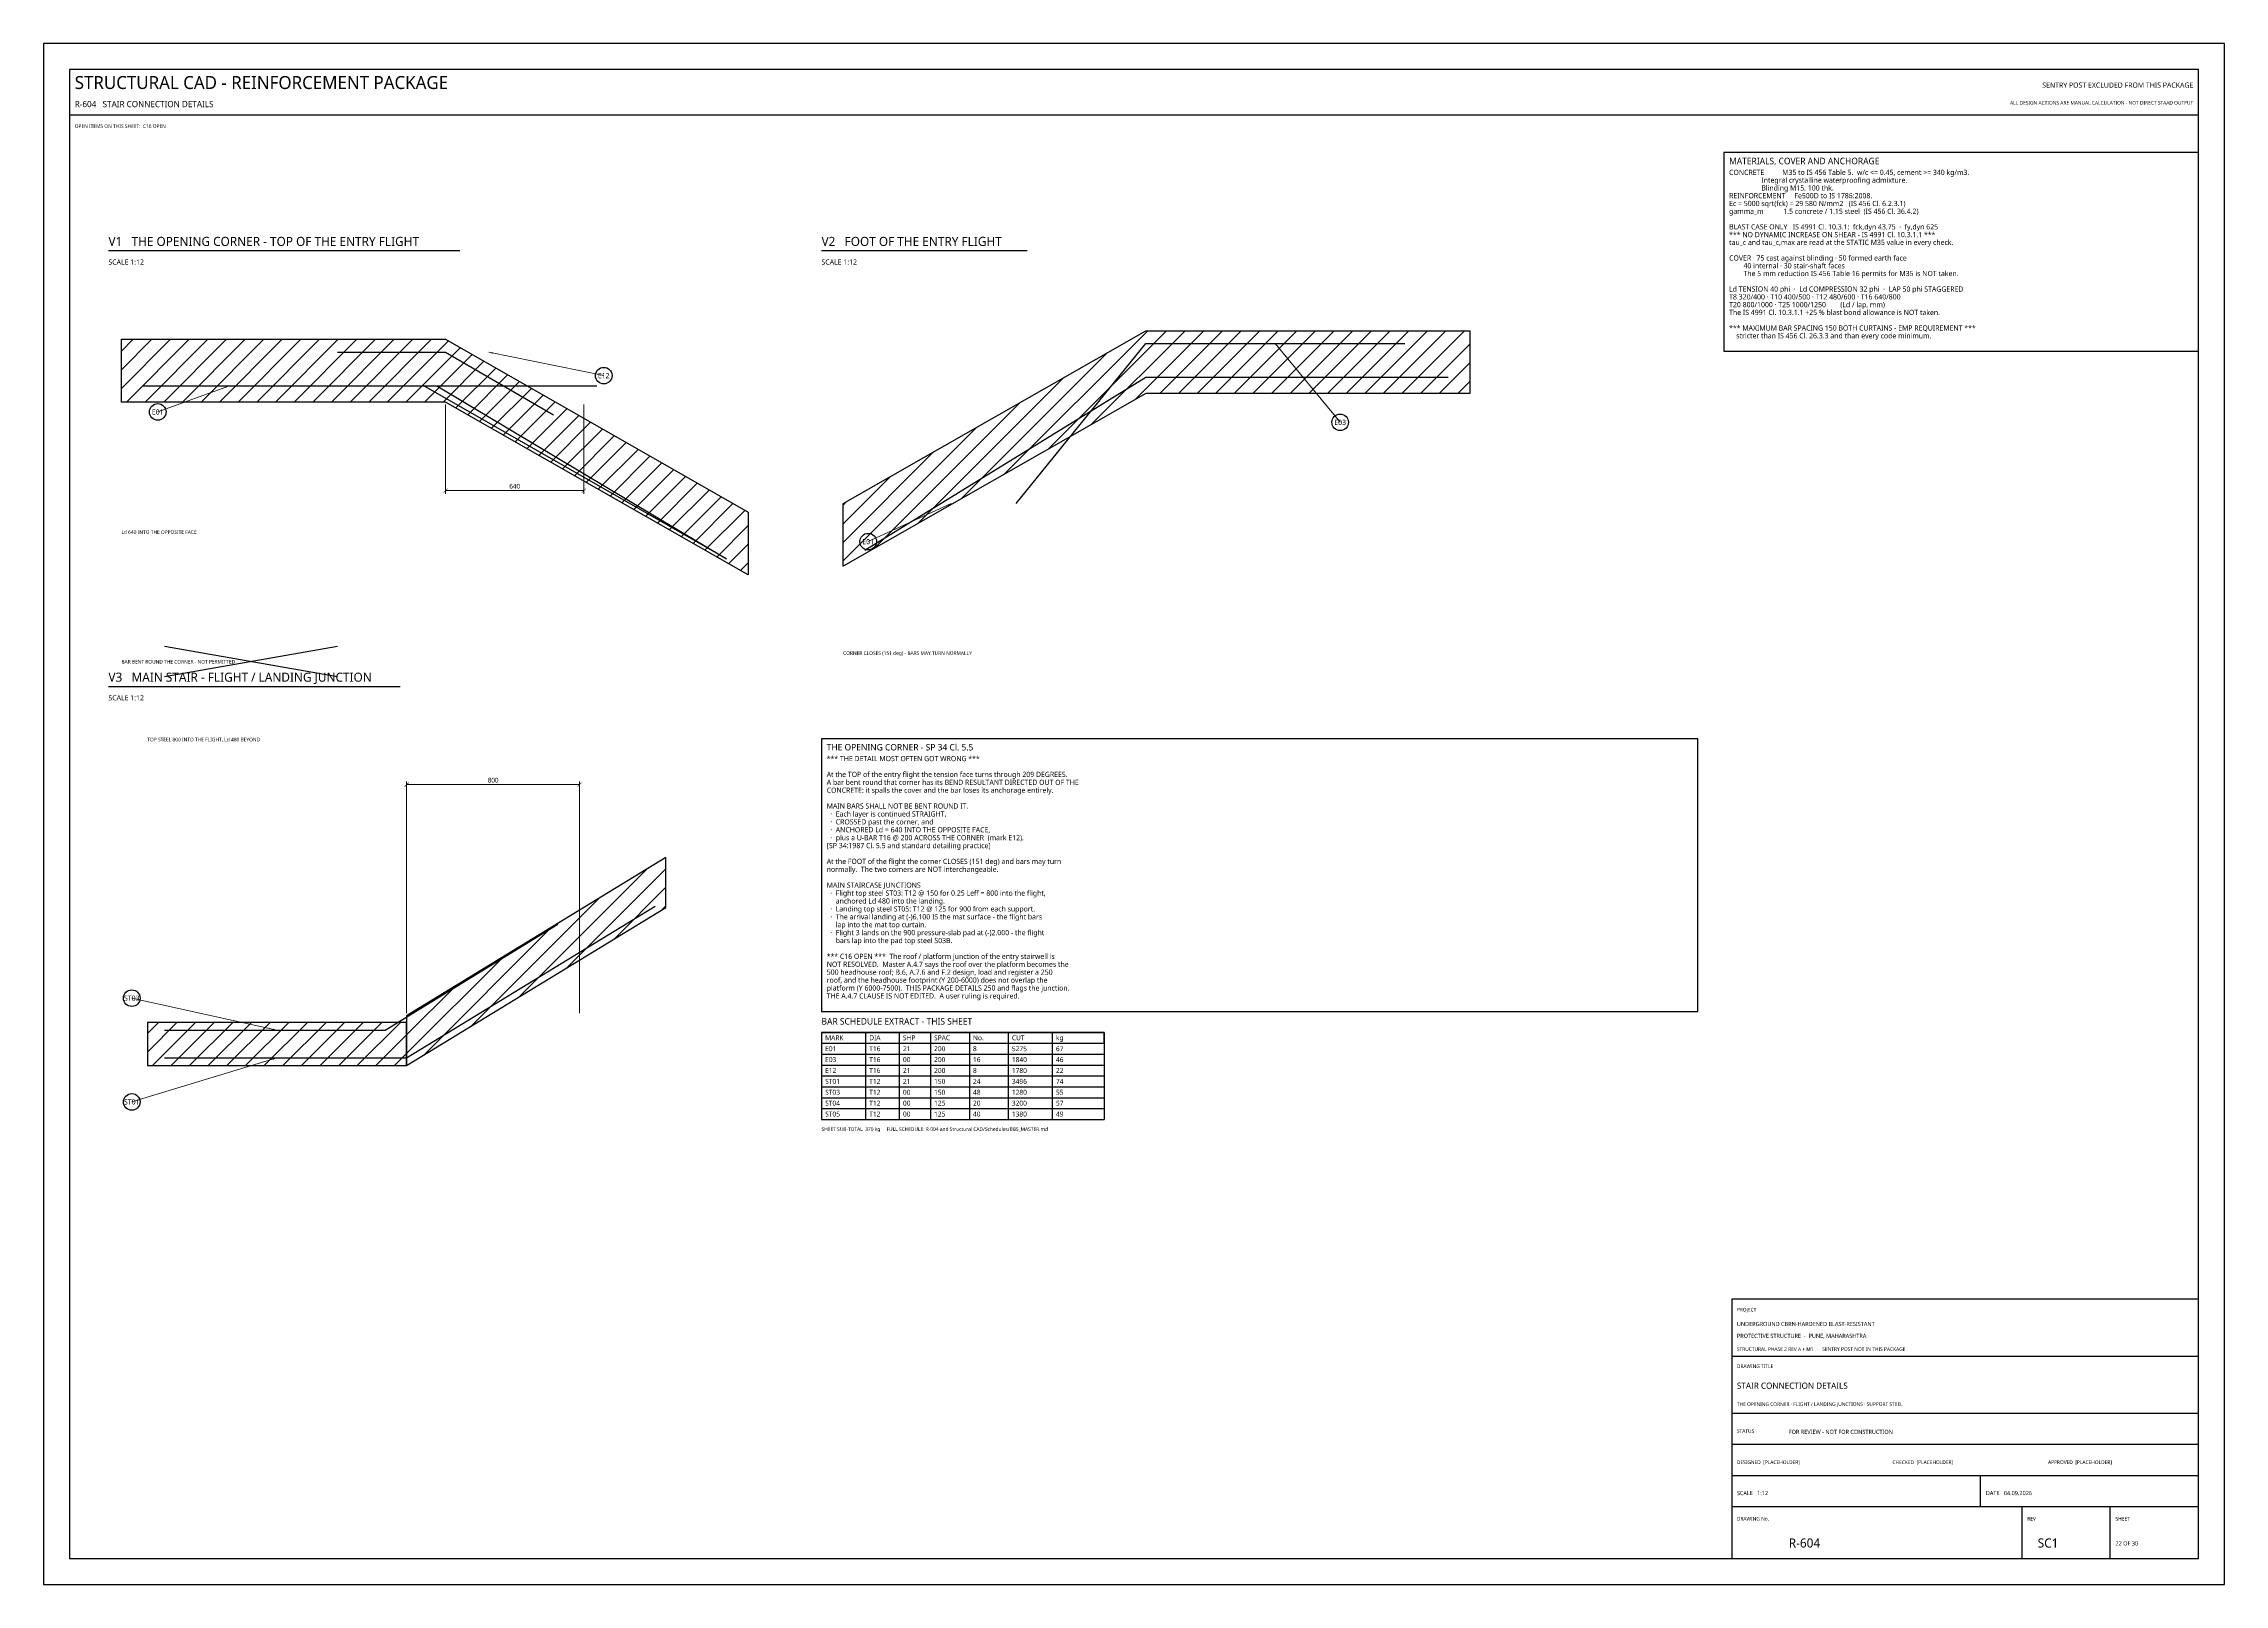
# Model space of a CAD drawing. Header units: millimetres. Extents: x 0 to 841, y 0 to 594.
import ezdxf
from ezdxf.enums import TextEntityAlignment as Align

# ---------------------------------------------------------------- set-up
doc = ezdxf.new("R2010")
doc.units = ezdxf.units.MM
for name, color, linetype in [('S-BLAST', 1, 'Continuous'), ('S-CALLOUT', 2, 'Continuous'), ('S-CONCRETE', 7, 'Continuous'), ('S-DIM', 4, 'Continuous'), ('S-HATCH', 8, 'Continuous'), ('S-NOTE', 7, 'Continuous'), ('S-REBAR-DIST', 3, 'Continuous'), ('S-REBAR-MAIN', 1, 'Continuous'), ('S-REBAR-SEC', 4, 'Continuous'), ('S-TABLE', 7, 'Continuous'), ('S-TEXT', 7, 'Continuous'), ('S-TITLE', 7, 'Continuous')]:
    doc.layers.add(name, color=color, linetype=linetype)
doc.styles.add('OpenSans', font='OpenSans-Regular.ttf')
doc.dimstyles.new('SC-DIM', dxfattribs={"dimtxt": 1.8, "dimasz": 1.6, "dimexe": 1.2, "dimexo": 1, "dimgap": 0.8, "dimtad": 1, "dimdec": 0, "dimblk": 'ARCHTICK', "dimcen": 2.5, "dimclrd": 4, "dimclre": 4, "dimclrt": 4, "dimazin": 3, "dimtfac": 1, "dimtmove": 0, "dimatfit": 3, "dimlwd": 13, "dimlwe": 13})

# ---------------------------------------------------------------- blocks, each defined once
blk = doc.blocks.new('_ARCHTICK')
at = {"color": 0, "linetype": 'BYBLOCK', "const_width": 0.15}
blk.add_lwpolyline([(-0.5, -0.5), (0.5, 0.5)], dxfattribs=at)
blk = doc.blocks.new('BARMARK')
at = {"layer": 'S-CALLOUT'}
blk.add_circle((0, 0), 3.2, dxfattribs=at)

msp = doc.modelspace()

# ---------------------------------------------------------------- hatches: boundary and pattern name
at = {"layer": 'S-HATCH'}
h = msp.add_hatch(dxfattribs=at)
h.set_pattern_fill('ANSI31', scale=1.6)
h.paths.add_polyline_path([(30, 480), (155, 480), (271.667, 413.333), (271.667, 389.167), (155, 455.833), (30, 455.833)])
h = msp.add_hatch(dxfattribs=at)
h.set_pattern_fill('ANSI31', scale=1.6)
h.paths.add_polyline_path([(308.333, 416.667), (425, 483.333), (550, 483.333), (550, 459.167), (425, 459.167), (308.333, 392.5)])
h = msp.add_hatch(dxfattribs=at)
h.set_pattern_fill('ANSI31', scale=1.6)
h.paths.add_polyline_path([(140, 200), (240, 261), (240, 280.167), (140, 219.167)])
h = msp.add_hatch(dxfattribs=at)
h.set_pattern_fill('ANSI31', scale=1.6)
h.paths.add_polyline_path([(40, 200), (140, 200), (140, 216.667), (40, 216.667)])

# ---------------------------------------------------------------- linework, layer by layer
at = {"layer": 'S-BLAST'}
for p, q in [((46.667, 361.667), (113.333, 350)), ((46.667, 350), (113.333, 361.667))]:
    msp.add_line(p, q, dxfattribs=at)
at = {"layer": 'S-CONCRETE'}
for points in [[(30, 480), (155, 480), (271.667, 413.333), (271.667, 389.167), (155, 455.833), (30, 455.833)], [(308.333, 416.667), (425, 483.333), (550, 483.333), (550, 459.167), (425, 459.167), (308.333, 392.5)], [(140, 200), (240, 261), (240, 280.167), (140, 219.167)], [(40, 200), (140, 200), (140, 216.667), (40, 216.667)]]:
    msp.add_lwpolyline(points, close=True, dxfattribs=at)
at = {"layer": 'S-REBAR-DIST'}
msp.add_lwpolyline([(38.333, 462.083), (151.667, 462.083), (263.333, 395.417)], dxfattribs=at)
at = {"layer": 'S-REBAR-MAIN'}
for points in [[(316.667, 398.75), (425, 465.417), (541.667, 465.417)], [(38.333, 462.083), (213.333, 462.083)], [(263.333, 395.417), (146.667, 462.083)], [(46.667, 203), (140, 203), (235.833, 261.5)]]:
    msp.add_lwpolyline(points, dxfattribs=at)
at = {"layer": 'S-REBAR-SEC'}
for points in [[(113.333, 475), (155, 475), (196.667, 450.833)], [(375, 416.667), (425, 478.333), (525, 478.333)], [(46.667, 213.667), (131.667, 213.667), (198.333, 254.5)]]:
    msp.add_lwpolyline(points, dxfattribs=at)
at = {"layer": 'S-TABLE'}
for p, q in [((300, 212.825), (409, 212.825)), ((300, 212.825), (300, 179.225)), ((317, 212.825), (317, 179.225)), ((330, 212.825), (330, 179.225)), ((342, 212.825), (342, 179.225)), ((357, 212.825), (357, 179.225)), ((372, 212.825), (372, 179.225)), ((389, 212.825), (389, 179.225)), ((409, 212.825), (409, 179.225)), ((300, 204.425), (409, 204.425)), ((300, 200.225), (409, 200.225)), ((300, 196.025), (409, 196.025)), ((300, 191.825), (409, 191.825)), ((300, 187.625), (409, 187.625)), ((300, 183.425), (409, 183.425)), ((300, 179.225), (409, 179.225))]:
    msp.add_line(p, q, dxfattribs=at)
msp.add_lwpolyline([(300, 208.625), (409, 208.625), (409, 212.825), (300, 212.825)], close=True, dxfattribs=at)
at = {"layer": 'S-TITLE'}
for p, q in [((10, 566.5), (831, 566.5)), ((25, 514.2), (160.555, 514.2)), ((300, 514.2), (379.333, 514.2)), ((25, 346.2), (137.558, 346.2)), ((651, 88), (831, 88)), ((651, 66), (831, 66)), ((651, 54), (831, 54)), ((651, 42), (831, 42)), ((747, 30), (747, 42)), ((651, 30), (831, 30)), ((763, 10), (763, 30)), ((797, 10), (797, 30))]:
    msp.add_line(p, q, dxfattribs=at)
for points in [[(0, 0), (841, 0), (841, 594), (0, 594)], [(10, 10), (831, 10), (831, 584), (10, 584)], [(648, 475.375), (831, 475.375), (831, 552), (648, 552)], [(300, 220.825), (638, 220.825), (638, 326), (300, 326)], [(651, 10), (831, 10), (831, 110), (651, 110)]]:
    msp.add_lwpolyline(points, close=True, dxfattribs=at)

# ---------------------------------------------------------------- block references
at = {"layer": 'S-CALLOUT'}
for p in [(216, 466), (44, 452), (500, 448), (318, 402), (34, 226), (34, 186)]:
    msp.add_blockref('BARMARK', p, dxfattribs=at)

# ---------------------------------------------------------------- texts
at = {"layer": 'S-BLAST', "style": 'OpenSans'}
for s, height, p in [('ALL DESIGN ACTIONS ARE MANUAL CALCULATION - NOT DIRECT STAAD OUTPUT', 1.4, (829, 570.5)), ('SENTRY POST EXCLUDED FROM THIS PACKAGE', 2, (829, 577))]:
    msp.add_text(s, height=height, dxfattribs=at).set_placement(p, align=Align.RIGHT)
for s, height, p in [('OPEN ITEMS ON THIS SHEET:  C16 OPEN', 1.4, (12, 561.5)), ('BAR BENT ROUND THE CORNER - NOT PERMITTED', 1.4, (30, 355)), ('FOR REVIEW - NOT FOR CONSTRUCTION', 1.6, (673, 58))]:
    msp.add_text(s, height=height, dxfattribs=at).set_placement(p)
at = {"layer": 'S-CALLOUT', "style": 'OpenSans'}
for s, p in [('E12', (216, 466)), ('E01', (44, 452)), ('E03', (500, 448)), ('E01', (318, 402)), ('ST03', (34, 226)), ('ST01', (34, 186))]:
    msp.add_text(s, height=2, dxfattribs=at).set_placement(p, align=Align.MIDDLE_CENTER)
at = {"layer": 'S-NOTE', "style": 'OpenSans'}
for s, p in [('CONCRETE          M35 to IS 456 Table 5.  w/c <= 0.45, cement >= 340 kg/m3.', (650, 543.375)), ('                  Integral crystalline waterproofing admixture.', (650, 540.375)), ('                  Blinding M15, 100 thk.', (650, 537.375)), ('gamma_m           1.5 concrete / 1.15 steel  (IS 456 Cl. 36.4.2)', (650, 528.375)), ('REINFORCEMENT     Fe500D to IS 1786:2008.', (650, 534.375)), ('Ec = 5000 sqrt(fck) = 29 580 N/mm2   (IS 456 Cl. 6.2.3.1)', (650, 531.375)), ('*** NO DYNAMIC INCREASE ON SHEAR - IS 4991 Cl. 10.3.1.1 ***', (650, 519.375)), ('BLAST CASE ONLY   IS 4991 Cl. 10.3.1:  fck,dyn 43.75  ·  fy,dyn 625', (650, 522.375)), ('tau_c and tau_c,max are read at the STATIC M35 value in every check.', (650, 516.375)), ('COVER   75 cast against blinding · 50 formed earth face', (650, 510.375)), ('        The 5 mm reduction IS 456 Table 16 permits for M35 is NOT taken.', (650, 504.375)), ('        40 internal · 30 stair-shaft faces', (650, 507.375)), ('T8 320/400 · T10 400/500 · T12 480/600 · T16 640/800', (650, 495.375)), ('Ld TENSION 40 phi  ·  Ld COMPRESSION 32 phi  ·  LAP 50 phi STAGGERED', (650, 498.375)), ('T20 800/1000 · T25 1000/1250        (Ld / lap, mm)', (650, 492.375)), ('The IS 4991 Cl. 10.3.1.1 +25 % blast bond allowance is NOT taken.', (650, 489.375)), ('*** MAXIMUM BAR SPACING 150 BOTH CURTAINS - EMP REQUIREMENT ***', (650, 483.375)), ('    stricter than IS 456 Cl. 26.3.3 and than every code minimum.', (650, 480.375)), ('At the TOP of the entry flight the tension face turns through 209 DEGREES.', (302, 311.275)), ('*** THE DETAIL MOST OFTEN GOT WRONG ***', (302, 317.375)), ('A bar bent round that corner has its BEND RESULTANT DIRECTED OUT OF THE', (302, 308.225)), ('CONCRETE: it spalls the cover and the bar loses its anchorage entirely.', (302, 305.175)), ('MAIN BARS SHALL NOT BE BENT ROUND IT.', (302, 299.075)), ('  ·  Each layer is continued STRAIGHT,', (302, 296.025)), ('  ·  CROSSED past the corner, and', (302, 292.975)), ('[SP 34:1987 Cl. 5.5 and standard detailing practice]', (302, 283.825)), ('  ·  ANCHORED Ld = 640 INTO THE OPPOSITE FACE,', (302, 289.925)), ('  ·  plus a U-BAR T16 @ 200 ACROSS THE CORNER  (mark E12).', (302, 286.875)), ('At the FOOT of the flight the corner CLOSES (151 deg) and bars may turn', (302, 277.725)), ('normally.  The two corners are NOT interchangeable.', (302, 274.675)), ('MAIN STAIRCASE JUNCTIONS', (302, 268.575)), ('  ·  Flight top steel ST03: T12 @ 150 for 0.25 Leff = 800 into the flight,', (302, 265.525)), ('  ·  Landing top steel ST05: T12 @ 125 for 900 from each support.', (302, 259.425)), ('     anchored Ld 480 into the landing.', (302, 262.475)), ('  ·  The arrival landing at (-)6.100 IS the mat surface - the flight bars', (302, 256.375)), ('  ·  Flight 3 lands on the 900 pressure-slab pad at (-)2.000 - the flight', (302, 250.275)), ('     lap into the mat top curtain.', (302, 253.325)), ('     bars lap into the pad top steel S03B.', (302, 247.225)), ('*** C16 OPEN ***  The roof / platform junction of the entry stairwell is', (302, 241.125)), ('500 headhouse roof; B.6, A.7.6 and F.2 design, load and register a 250', (302, 235.025)), ('NOT RESOLVED.  Master A.4.7 says the roof over the platform becomes the', (302, 238.075)), ('THE A.4.7 CLAUSE IS NOT EDITED.  A user ruling is required.', (302, 225.875)), ('roof, and the headhouse footprint (Y 200-6000) does not overlap the', (302, 231.975)), ('platform (Y 6000-7500).  THIS PACKAGE DETAILS 250 and flags the junction.', (302, 228.925))]:
    msp.add_text(s, height=2, dxfattribs=at).set_placement(p)
at = {"layer": 'S-TABLE', "style": 'OpenSans'}
for s, height, p in [('MARK', 1.9091, (301.4, 209.77)), ('DIA', 1.9091, (318.4, 209.77)), ('SHP', 1.9091, (331.4, 209.77)), ('SPAC', 1.9091, (343.4, 209.77)), ('No.', 1.9091, (358.4, 209.77)), ('CUT', 1.9091, (373.4, 209.77)), ('kg', 1.9091, (390.4, 209.77)), ('E01', 1.9091, (301.4, 205.57)), ('E03', 1.9091, (301.4, 201.37)), ('T16', 1.9091, (318.4, 205.57)), ('T16', 1.9091, (318.4, 201.37)), ('21', 1.9091, (331.4, 205.57)), ('00', 1.9091, (331.4, 201.37)), ('200', 1.9091, (343.4, 205.57)), ('200', 1.9091, (343.4, 201.37)), ('8', 1.909, (358.4, 205.57)), ('16', 1.9091, (358.4, 201.37)), ('5275', 1.9091, (373.4, 205.57)), ('1840', 1.9091, (373.4, 201.37)), ('46', 1.9091, (390.4, 201.37)), ('67', 1.9091, (390.4, 205.57)), ('ST01', 1.9091, (301.4, 192.97)), ('E12', 1.9091, (301.4, 197.17)), ('T16', 1.9091, (318.4, 197.17)), ('T12', 1.9091, (318.4, 192.97)), ('21', 1.9091, (331.4, 197.17)), ('21', 1.9091, (331.4, 192.97)), ('200', 1.9091, (343.4, 197.17)), ('150', 1.9091, (343.4, 192.97)), ('24', 1.9091, (358.4, 192.97)), ('8', 1.909, (358.4, 197.17)), ('3496', 1.9091, (373.4, 192.97)), ('1780', 1.9091, (373.4, 197.17)), ('74', 1.9091, (390.4, 192.97)), ('22', 1.9091, (390.4, 197.17)), ('ST03', 1.9091, (301.4, 188.77)), ('ST04', 1.9091, (301.4, 184.57)), ('T12', 1.9091, (318.4, 188.77)), ('T12', 1.9091, (318.4, 184.57)), ('00', 1.9091, (331.4, 188.77)), ('00', 1.9091, (331.4, 184.57)), ('150', 1.9091, (343.4, 188.77)), ('125', 1.9091, (343.4, 184.57)), ('48', 1.9091, (358.4, 188.77)), ('20', 1.9091, (358.4, 184.57)), ('3200', 1.9091, (373.4, 184.57)), ('1280', 1.9091, (373.4, 188.77)), ('55', 1.9091, (390.4, 188.77)), ('57', 1.9091, (390.4, 184.57)), ('ST05', 1.9091, (301.4, 180.37)), ('T12', 1.9091, (318.4, 180.37)), ('00', 1.9091, (331.4, 180.37)), ('125', 1.9091, (343.4, 180.37)), ('40', 1.9091, (358.4, 180.37)), ('1380', 1.9091, (373.4, 180.37)), ('49', 1.9091, (390.4, 180.37)), ('SHEET SUB-TOTAL  370 kg     FULL SCHEDULE: R-004 and Structural CAD/Schedules/BBS_MASTER.md', 1.4, (300, 174.825))]:
    msp.add_text(s, height=height, dxfattribs=at).set_placement(p)
at = {"layer": 'S-TEXT', "style": 'OpenSans'}
for s, height, p in [('SCALE 1:12', 2, (25, 508.8)), ('SCALE 1:12', 2, (300, 508.8)), ('Ld 640 INTO THE OPPOSITE FACE', 1.4, (30, 405)), ('CORNER CLOSES (151 deg) - BARS MAY TURN NORMALLY', 1.4, (308.333, 358.333)), ('SCALE 1:12', 2, (25, 340.8)), ('TOP STEEL 800 INTO THE FLIGHT, Ld 480 BEYOND', 1.4, (40, 325))]:
    msp.add_text(s, height=height, dxfattribs=at).set_placement(p)
at = {"layer": 'S-TITLE', "style": 'OpenSans'}
for s, height, p in [('STRUCTURAL CAD - REINFORCEMENT PACKAGE', 5, (12, 576.5)), ('R-604   STAIR CONNECTION DETAILS', 2.4, (12, 569.5)), ('MATERIALS, COVER AND ANCHORAGE', 2.5, (650, 547.5)), ('V1   THE OPENING CORNER - TOP OF THE ENTRY FLIGHT', 3.5, (25, 516)), ('V2   FOOT OF THE ENTRY FLIGHT', 3.5, (300, 516)), ('V3   MAIN STAIR - FLIGHT / LANDING JUNCTION', 3.5, (25, 348)), ('THE OPENING CORNER - SP 34 Cl. 5.5', 2.5, (302, 321.5)), ('BAR SCHEDULE EXTRACT - THIS SHEET', 2.5, (300, 215.825)), ('PROJECT', 1.4, (653, 105.2)), ('UNDERGROUND CBRN-HARDENED BLAST-RESISTANT', 1.6, (653, 99.6)), ('PROTECTIVE STRUCTURE  -  PUNE, MAHARASHTRA', 1.6, (653, 95)), ('STRUCTURAL PHASE 2 REV A + M1   ·   SENTRY POST NOT IN THIS PACKAGE', 1.4, (653, 90)), ('DRAWING TITLE', 1.4, (653, 83.4)), ('STAIR CONNECTION DETAILS', 2.4, (653, 75.4)), ('THE OPENING CORNER · FLIGHT / LANDING JUNCTIONS · SUPPORT STEEL', 1.4, (653, 68.8)), ('STATUS', 1.4, (653, 58.4)), ('DESIGNED  [PLACEHOLDER]', 1.4, (653, 46.4)), ('CHECKED  [PLACEHOLDER]', 1.4, (713, 46.4)), ('APPROVED  [PLACEHOLDER]', 1.4, (773, 46.4)), ('SCALE   1:12', 1.6, (653, 34.4)), ('DATE   04.09.2026', 1.6, (749, 34.4)), ('DRAWING No.', 1.4, (653, 24.6)), ('REV', 1.4, (765, 24.6)), ('SHEET', 1.4, (799, 24.6)), ('R-604', 3.5, (673, 14.2)), ('SC1', 3.5, (769, 14.2)), ('22 OF 30', 1.6, (799, 15))]:
    msp.add_text(s, height=height, dxfattribs=at).set_placement(p)

# ---------------------------------------------------------------- dimensions: what is measured, and where the dimension line sits
at = {"layer": 'S-DIM'}
for base, p1, p2 in [((155, 421.667), (155, 455.833), (208.333, 455.833)), ((140, 308.333), (140, 219.167), (206.667, 219.167))]:
    msp.add_linear_dim(base=base, p1=p1, p2=p2, dimstyle='SC-DIM', override={"dimlfac": 12}, dxfattribs=at).render()

# ---------------------------------------------------------------- leaders
at = {"layer": 'S-CALLOUT'}
for points in [[(171.667, 475), (216, 466)], [(475, 478.333), (500, 448)], [(71.667, 462.083), (44, 452)], [(350, 416.667), (318, 402)], [(90, 213.667), (34, 226)], [(90, 203), (34, 186)]]:
    msp.add_leader(points, dimstyle='SC-DIM', dxfattribs=at)

doc.saveas('drawing.dxf')
